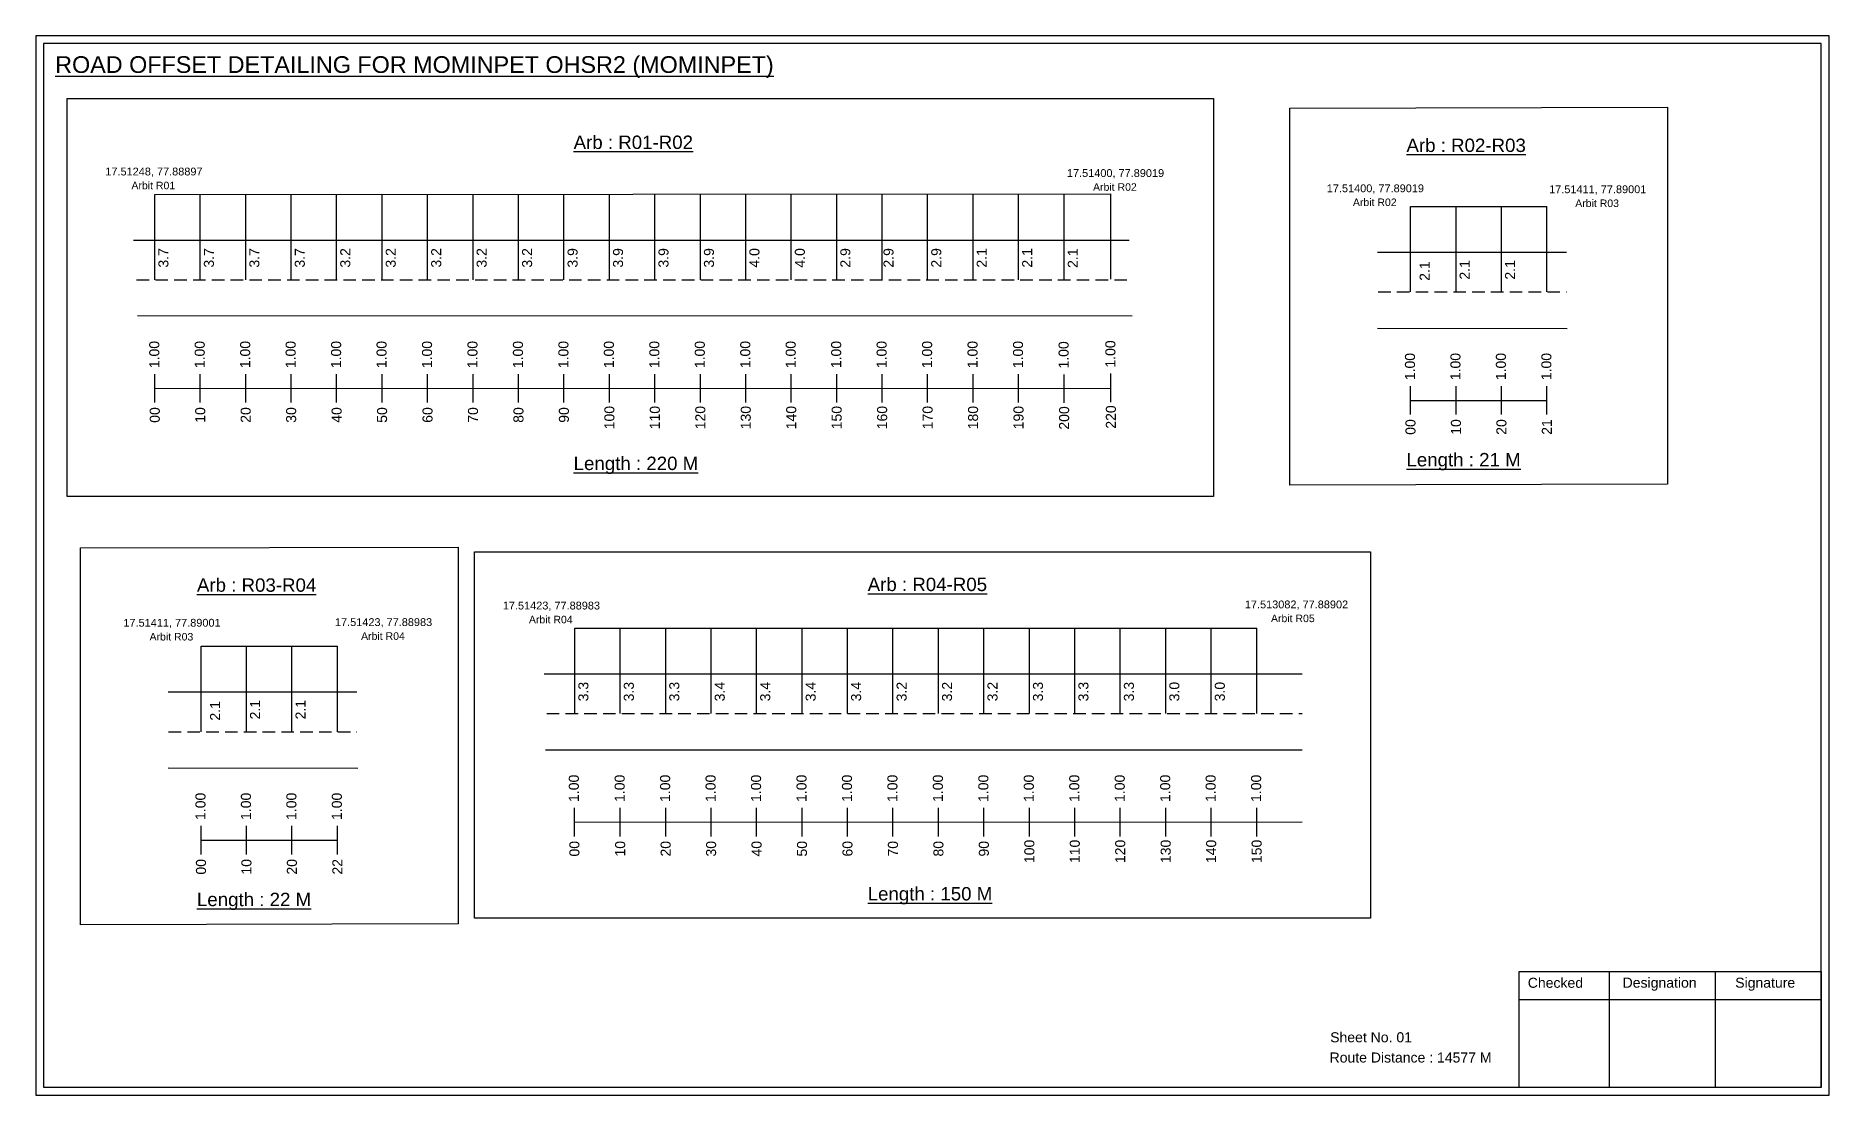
# Model space of a CAD drawing. Header units: inches. Extents: x 1446 to 12099, y 451 to 5049.
# Drawn here: x 3043 to 3580, y 4041 to 4358 of the extents above; entities that cross this region are included whole.
import ezdxf

# ---------------------------------------------------------------- set-up
doc = ezdxf.new("R2010")
doc.units = ezdxf.units.IN
doc.header["$MEASUREMENT"] = 0
doc.linetypes.add('DASHED2', pattern=[0.375, 0.25, -0.125])
doc.layers.add('PDF_Geometry', color=7, linetype='Continuous')
doc.layers.add('PDF_Text', color=5, linetype='Continuous')
doc.styles.add('PDF Arial', font='arial.ttf')
doc.styles.get("Standard").update_dxf_attribs({"font": 'arial.ttf'})

msp = doc.modelspace()

# ---------------------------------------------------------------- texts
at = {"color": 242, "true_color": 0xcd2027}
for s, height, p in [('%%UROAD OFFSET DETAILING FOR MOMINPET OHSR2 (MOMINPET)', 5, (3048.84, 4346.96)), ('%%UArb : R01-R02', 4, (3203.94, 4324.22)), ('%%UArb : R02-R03', 4, (3453.09, 4323.32)), ('%%ULength : 21 M', 4, (3453.09, 4229.32)), ('%%ULength : 220 M', 4, (3203.94, 4228.22)), ('%%UArb : R03-R04', 4, (3091.25, 4191.83)), ('%%UArb : R04-R05', 4, (3291.91, 4192.03)), ('%%ULength : 22 M', 4, (3091.25, 4097.83)), ('%%ULength : 150 M', 4, (3291.91, 4099.53))]:
    msp.add_text(s, height=height, dxfattribs=at).set_placement(p)
at = {"color": 5}
for s, height, p in [('17.51248, 77.88897', 2.34, (3063.84, 4316.31)), ('Arbit R01', 2.246, (3071.66, 4312.18)), ('17.51400, 77.89019', 2.34, (3351.51, 4315.85)), ('Arbit R02', 2.246, (3359.33, 4311.72)), ('17.51400, 77.89019', 2.34, (3429.25, 4311.29)), ('17.51411, 77.89001', 2.34, (3495.77, 4311)), ('Arbit R02', 2.246, (3437.07, 4307.17)), ('Arbit R03', 2.246, (3503.59, 4306.87)), ('17.51423, 77.88983', 2.34, (3182.75, 4186.53)), ('Arbit R04', 2.246, (3190.57, 4182.4)), ('17.513082, 77.88902', 2.34, (3404.74, 4186.87)), ('Arbit R05', 2.246, (3412.56, 4182.74)), ('17.51411, 77.89001', 2.34, (3069.25, 4181.39)), ('Arbit R03', 2.246, (3077.08, 4177.26)), ('17.51423, 77.88983', 2.34, (3132.54, 4181.58)), ('Arbit R04', 2.246, (3140.36, 4177.45))]:
    msp.add_text(s, height=height, dxfattribs=at).set_placement(p)
for s, p in [('3.7', (3082.72, 4288.75)), ('3.7', (3096.32, 4288.75)), ('3.7', (3109.92, 4288.75)), ('3.7', (3123.52, 4288.75)), ('3.2', (3137.12, 4288.75)), ('3.2', (3150.72, 4288.75)), ('3.2', (3164.32, 4288.75)), ('3.2', (3177.92, 4288.75)), ('3.2', (3191.52, 4288.75)), ('3.9', (3205.12, 4288.75)), ('3.9', (3218.72, 4288.75)), ('3.9', (3232.32, 4288.75)), ('3.9', (3245.92, 4288.75)), ('4.0', (3259.52, 4288.75)), ('4.0', (3273.12, 4288.75)), ('2.9', (3286.72, 4288.75)), ('2.9', (3299.64, 4288.75)), ('2.9', (3313.92, 4288.75)), ('2.1', (3327.52, 4288.75)), ('2.1', (3341.12, 4288.75)), ('2.1', (3354.76, 4288.65)), ('2.1', (3460.02, 4284.79)), ('2.1', (3471.98, 4285.16)), ('2.1', (3485.58, 4285.16)), ('3.3', (3208.35, 4159.06)), ('3.3', (3221.95, 4159.06)), ('3.3', (3235.55, 4159.06)), ('3.4', (3249.15, 4159.06)), ('3.4', (3262.75, 4159.06)), ('3.4', (3276.35, 4159.06)), ('3.4', (3289.95, 4159.06)), ('3.2', (3303.55, 4159.06)), ('3.2', (3317.15, 4159.06)), ('3.2', (3330.75, 4159.06)), ('3.3', (3344.35, 4159.06)), ('3.3', (3357.95, 4159.06)), ('3.3', (3371.55, 4159.06)), ('3.0', (3385.15, 4159.06)), ('3.0', (3398.75, 4159.06)), ('2.1', (3098.18, 4153.3)), ('2.1', (3110.14, 4153.66)), ('2.1', (3123.74, 4153.66))]:
    msp.add_text(s, height=3, rotation=90).set_placement(p)
at = {"color": 217, "true_color": 0x93278f}
for s, p in [('1.00', (3079.98, 4258.67)), ('1.00', (3093.58, 4258.67)), ('1.00', (3107.18, 4258.67)), ('1.00', (3120.78, 4258.67)), ('1.00', (3134.38, 4258.67)), ('1.00', (3147.98, 4258.67)), ('1.00', (3161.58, 4258.67)), ('1.00', (3175.18, 4258.67)), ('1.00', (3188.78, 4258.67)), ('1.00', (3202.38, 4258.67)), ('1.00', (3215.98, 4258.67)), ('1.00', (3229.58, 4258.67)), ('1.00', (3243.18, 4258.67)), ('1.00', (3256.78, 4258.67)), ('1.00', (3270.38, 4258.67)), ('1.00', (3283.98, 4258.67)), ('1.00', (3297.58, 4258.67)), ('1.00', (3311.18, 4258.67)), ('1.00', (3324.78, 4258.67)), ('1.00', (3338.38, 4258.67)), ('1.00', (3352.02, 4258.57)), ('1.00', (3366.01, 4258.85)), ('1.00', (3455.64, 4255.08)), ('1.00', (3469.24, 4255.08)), ('1.00', (3482.84, 4255.08)), ('1.00', (3496.44, 4255.08)), ('00', (3080.13, 4242.35)), ('10', (3093.73, 4242.35)), ('20', (3107.33, 4242.35)), ('30', (3120.93, 4242.35)), ('40', (3134.53, 4242.35)), ('50', (3148.13, 4242.35)), ('60', (3161.73, 4242.35)), ('70', (3175.33, 4242.35)), ('80', (3188.93, 4242.35)), ('90', (3202.53, 4242.35)), ('100', (3216.13, 4240.4)), ('110', (3229.73, 4240.4)), ('120', (3243.33, 4240.4)), ('130', (3256.93, 4240.4)), ('140', (3270.53, 4240.4)), ('150', (3284.13, 4240.4)), ('160', (3297.73, 4240.4)), ('170', (3311.33, 4240.4)), ('180', (3324.93, 4240.4)), ('190', (3338.53, 4240.4)), ('200', (3352.17, 4240.3)), ('220', (3366.16, 4240.58)), ('00', (3455.79, 4238.76)), ('10', (3469.39, 4238.76)), ('20', (3482.99, 4238.76)), ('21', (3496.59, 4238.76)), ('1.00', (3205.5, 4128.98)), ('1.00', (3219.21, 4128.98)), ('1.00', (3232.81, 4128.98)), ('1.00', (3246.41, 4128.98)), ('1.00', (3260.01, 4128.98)), ('1.00', (3273.61, 4128.98)), ('1.00', (3287.21, 4128.98)), ('1.00', (3300.81, 4128.98)), ('1.00', (3314.41, 4128.98)), ('1.00', (3328.01, 4128.98)), ('1.00', (3341.61, 4128.98)), ('1.00', (3355.21, 4128.98)), ('1.00', (3368.81, 4128.98)), ('1.00', (3382.41, 4128.98)), ('1.00', (3396.01, 4128.98)), ('1.00', (3409.61, 4128.98)), ('1.00', (3093.8, 4123.59)), ('1.00', (3107.4, 4123.59)), ('1.00', (3121, 4123.59)), ('1.00', (3134.6, 4123.59)), ('00', (3205.66, 4112.66)), ('10', (3219.36, 4112.66)), ('20', (3232.96, 4112.66)), ('30', (3246.56, 4112.66)), ('40', (3260.16, 4112.66)), ('50', (3273.76, 4112.66)), ('60', (3287.36, 4112.66)), ('70', (3300.96, 4112.66)), ('80', (3314.56, 4112.66)), ('90', (3328.16, 4112.66)), ('100', (3341.76, 4110.7)), ('110', (3355.36, 4110.7)), ('120', (3368.96, 4110.7)), ('130', (3382.56, 4110.7)), ('140', (3396.16, 4110.7)), ('150', (3409.76, 4110.7)), ('00', (3093.95, 4107.26)), ('10', (3107.55, 4107.26)), ('20', (3121.15, 4107.26)), ('22', (3134.75, 4107.26))]:
    msp.add_text(s, height=3, rotation=90, dxfattribs=at).set_placement(p)
for s, p in [('Sheet No. 01', (3430.27, 4057.12)), ('Route Distance : 14577 M', (3430.09, 4051.07))]:
    msp.add_text(s, height=3).set_placement(p)
at = {"layer": 'PDF_Text', "color": 7, "attachment_point": 7, "style": 'PDF Arial'}
for s, insert, char_height in [('Checked', (3489.38, 4073.37), 3.001), ('Designation', (3517.76, 4072.54), 3.0006), ('Signature', (3551.44, 4072.54), 3.001)]:
    msp.add_mtext(s, dxfattribs=dict(at, insert=insert, char_height=char_height))

# ---------------------------------------------------------------- linework, layer by layer
at = {"color": 5}
for p, q in [((3078.65, 4310.6), (3364.68, 4310.79)), ((3454.31, 4307.02), (3495.11, 4307.02)), ((3204.28, 4180.92), (3408.28, 4180.92)), ((3092.47, 4175.53), (3133.27, 4175.52))]:
    msp.add_line(p, q, dxfattribs=at)
for p, q in [((3078.65, 4285.08), (3078.65, 4310.61)), ((3092.25, 4285.08), (3092.25, 4310.61)), ((3105.85, 4285.08), (3105.85, 4310.61)), ((3119.45, 4285.08), (3119.45, 4310.61)), ((3133.05, 4285.08), (3133.05, 4310.61)), ((3146.65, 4285.08), (3146.65, 4310.61)), ((3160.25, 4285.08), (3160.25, 4310.61)), ((3173.85, 4285.08), (3173.85, 4310.61)), ((3187.45, 4285.08), (3187.45, 4310.61)), ((3201.05, 4285.08), (3201.05, 4310.61)), ((3214.65, 4285.08), (3214.65, 4310.61)), ((3228.25, 4285.08), (3228.25, 4310.61)), ((3241.85, 4285.08), (3241.85, 4310.61)), ((3255.45, 4285.08), (3255.45, 4310.61)), ((3269.05, 4285.08), (3269.05, 4310.61)), ((3282.65, 4285.08), (3282.65, 4310.61)), ((3296.25, 4285.08), (3296.25, 4310.61)), ((3309.85, 4285.08), (3309.85, 4310.61)), ((3323.45, 4285.08), (3323.45, 4310.61)), ((3337.05, 4285.08), (3337.05, 4310.61)), ((3350.69, 4285.24), (3350.69, 4310.51)), ((3364.68, 4285.25), (3364.68, 4310.79)), ((3454.31, 4281.48), (3454.31, 4307.02)), ((3467.91, 4281.48), (3467.91, 4307.02)), ((3481.51, 4281.48), (3481.51, 4307.02)), ((3495.11, 4281.48), (3495.11, 4307.02)), ((3072.24, 4296.96), (3370.09, 4296.96)), ((3444.47, 4293.37), (3500.96, 4293.37)), ((3073.49, 4274.39), (3370.99, 4274.35)), ((3444.47, 4270.68), (3501.18, 4270.55)), ((3204.28, 4155.38), (3204.28, 4180.92)), ((3217.88, 4155.38), (3217.88, 4180.92)), ((3231.48, 4155.38), (3231.48, 4180.92)), ((3245.08, 4155.38), (3245.08, 4180.92)), ((3258.68, 4155.38), (3258.68, 4180.92)), ((3272.28, 4155.38), (3272.28, 4180.92)), ((3285.88, 4155.38), (3285.88, 4180.92)), ((3299.48, 4155.38), (3299.48, 4180.92)), ((3313.08, 4155.38), (3313.08, 4180.92)), ((3326.68, 4155.38), (3326.68, 4180.92)), ((3340.28, 4155.38), (3340.28, 4180.92)), ((3353.88, 4155.38), (3353.88, 4180.92)), ((3367.48, 4155.38), (3367.48, 4180.92)), ((3381.08, 4155.38), (3381.08, 4180.92)), ((3394.68, 4155.38), (3394.68, 4180.92)), ((3408.28, 4155.38), (3408.28, 4180.92)), ((3092.47, 4149.99), (3092.47, 4175.53)), ((3106.07, 4149.99), (3106.07, 4175.53)), ((3119.67, 4149.99), (3119.67, 4175.53)), ((3133.27, 4149.99), (3133.27, 4175.53)), ((3195.09, 4167.27), (3421.88, 4167.27)), ((3082.63, 4161.87), (3139.12, 4161.87)), ((3195.56, 4144.58), (3421.88, 4144.54)), ((3082.63, 4139.19), (3139.34, 4139.06))]:
    msp.add_line(p, q)
at = {"linetype": 'DASHED2', "ltscale": 15}
for p, q in [((3073.2, 4285.07), (3369.68, 4285.13)), ((3444.62, 4281.48), (3500.96, 4281.48)), ((3195.88, 4155.43), (3421.88, 4155.38)), ((3082.78, 4149.99), (3139.12, 4149.99))]:
    msp.add_line(p, q, dxfattribs=at)
at = {"color": 217, "true_color": 0x93278f}
for p, q in [((3078.65, 4248.38), (3078.65, 4256.93)), ((3092.25, 4248.38), (3092.25, 4256.93)), ((3105.85, 4248.38), (3105.85, 4256.93)), ((3119.45, 4248.38), (3119.45, 4256.93)), ((3133.05, 4248.38), (3133.05, 4256.93)), ((3146.65, 4248.38), (3146.65, 4256.93)), ((3160.25, 4248.38), (3160.25, 4256.93)), ((3173.85, 4248.38), (3173.85, 4256.93)), ((3187.45, 4248.38), (3187.45, 4256.93)), ((3201.05, 4248.38), (3201.05, 4256.93)), ((3214.65, 4248.38), (3214.65, 4256.93)), ((3228.25, 4248.38), (3228.25, 4256.93)), ((3241.85, 4248.38), (3241.85, 4256.93)), ((3255.45, 4248.38), (3255.45, 4256.93)), ((3269.05, 4248.38), (3269.05, 4256.93)), ((3282.65, 4248.38), (3282.65, 4256.93)), ((3296.25, 4248.38), (3296.25, 4256.93)), ((3309.85, 4248.38), (3309.85, 4256.93)), ((3323.45, 4248.38), (3323.45, 4256.93)), ((3337.05, 4248.38), (3337.05, 4256.93)), ((3350.69, 4248.28), (3350.69, 4256.83)), ((3364.68, 4248.55), (3364.68, 4257.11)), ((3078.65, 4252.65), (3364.68, 4252.7)), ((3454.31, 4244.78), (3454.31, 4253.34)), ((3454.31, 4249.05), (3495.11, 4249.06)), ((3467.91, 4244.78), (3467.91, 4253.34)), ((3481.51, 4244.78), (3481.51, 4253.34)), ((3495.11, 4244.78), (3495.11, 4253.34)), ((3204.18, 4118.68), (3204.18, 4127.24)), ((3217.88, 4118.68), (3217.88, 4127.24)), ((3231.48, 4118.68), (3231.48, 4127.24)), ((3245.08, 4118.68), (3245.08, 4127.24)), ((3258.68, 4118.68), (3258.68, 4127.24)), ((3272.28, 4118.68), (3272.28, 4127.24)), ((3285.88, 4118.68), (3285.88, 4127.24)), ((3299.48, 4118.68), (3299.48, 4127.24)), ((3313.08, 4118.68), (3313.08, 4127.24)), ((3326.68, 4118.68), (3326.68, 4127.24)), ((3340.28, 4118.68), (3340.28, 4127.24)), ((3353.88, 4118.68), (3353.88, 4127.24)), ((3367.48, 4118.68), (3367.48, 4127.24)), ((3381.08, 4118.68), (3381.08, 4127.24)), ((3394.68, 4118.68), (3394.68, 4127.24)), ((3408.28, 4118.68), (3408.28, 4127.24)), ((3092.47, 4113.29), (3092.47, 4121.85)), ((3106.07, 4113.29), (3106.07, 4121.85)), ((3119.67, 4113.29), (3119.67, 4121.85)), ((3133.27, 4113.29), (3133.27, 4121.85)), ((3204.28, 4122.95), (3421.88, 4122.99)), ((3092.47, 4117.56), (3133.27, 4117.57))]:
    msp.add_line(p, q, dxfattribs=at)
for points in [[(3052.42, 4339.34), (3395.32, 4339.34), (3395.32, 4220.34), (3052.42, 4220.34)], [(3418.23, 4336.41), (3531.22, 4336.7), (3531.22, 4224.02), (3418.23, 4223.73)], [(3056.38, 4204.92), (3169.38, 4205.21), (3169.38, 4092.53), (3056.38, 4092.24)], [(3174.3, 4203.73), (3442.38, 4203.73), (3442.38, 4094.22), (3174.3, 4094.22)]]:
    msp.add_lwpolyline(points, close=True)
at = {"layer": 'PDF_Geometry'}
for points in [[(3043.06, 4358.04), (3043.06, 4041.32), (3579.54, 4041.32), (3579.54, 4358.04)], [(3045.39, 4355.71), (3045.39, 4043.74), (3577.12, 4043.74), (3577.12, 4355.71)]]:
    msp.add_lwpolyline(points, close=True, dxfattribs=at)
at = {"layer": 'PDF_Geometry', "color": 242, "true_color": 0xcc1f26}
msp.add_lwpolyline([(3577.12, 4043.65), (3486.77, 4043.65), (3486.77, 4078.26), (3577.12, 4078.26)], close=True, dxfattribs=at)
for points in [[(3513.76, 4078.26), (3513.76, 4043.65)], [(3545.48, 4078.26), (3545.48, 4043.65)], [(3486.77, 4069.89), (3577.12, 4069.89)]]:
    msp.add_lwpolyline(points, dxfattribs=at)

msp.set_redraw_order([(e.dxf.handle, doc.entitydb.next_handle()) for e in msp.query("TEXT MTEXT ATTDEF DIMENSION ARC_DIMENSION")])  # texts and dimensions are drawn at this point

doc.saveas('drawing.dxf')
